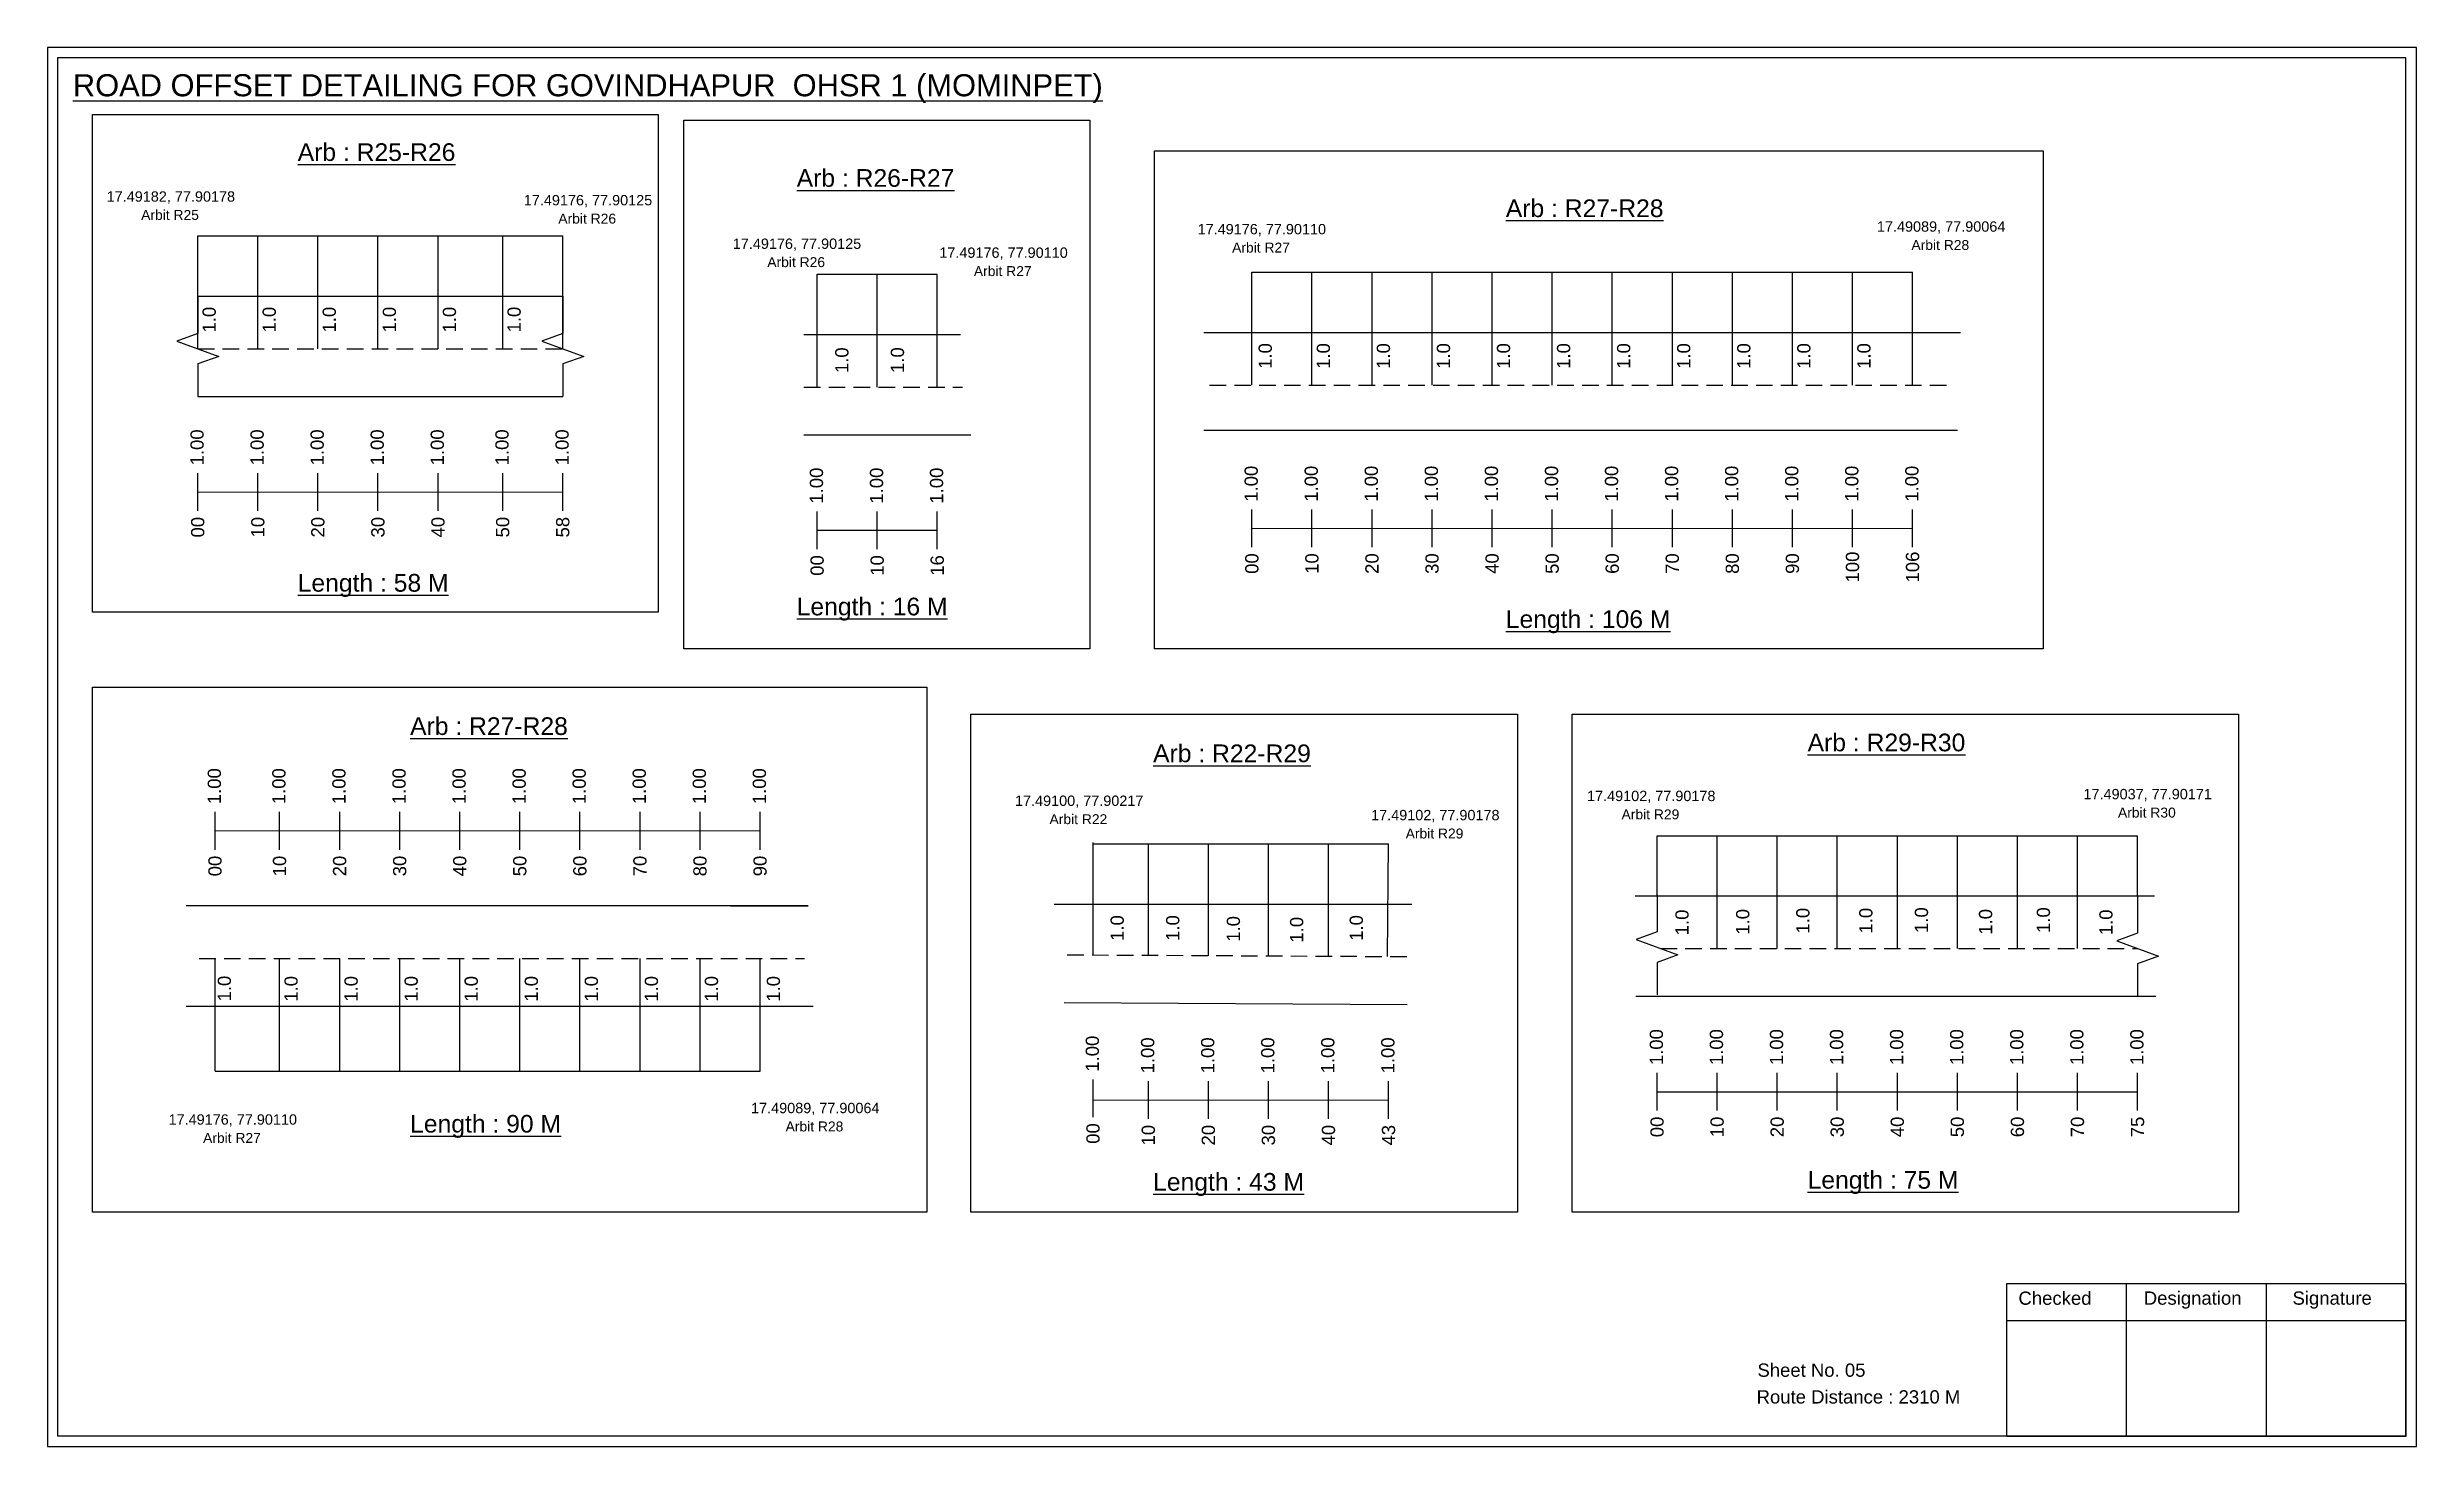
# Model space of a CAD drawing. Header units: inches. Extents: x 647 to 5432, y 46 to 1327.
# Drawn here: x 3579 to 4116, y 46 to 363 of the extents above; entities that cross this region are included whole.
import ezdxf

# ---------------------------------------------------------------- set-up
doc = ezdxf.new("R2010")
doc.units = ezdxf.units.IN
doc.header["$MEASUREMENT"] = 0
doc.linetypes.add('DASHED2', pattern=[0.375, 0.25, -0.125])
doc.layers.add('PDF_Geometry', color=7, linetype='Continuous')
doc.layers.add('PDF_Text', color=5, linetype='Continuous')
doc.styles.add('PDF Arial', font='arial.ttf')
doc.styles.get("Standard").update_dxf_attribs({"font": 'arial.ttf'})

msp = doc.modelspace()

# ---------------------------------------------------------------- texts
at = {"color": 242, "true_color": 0xcd2027}
for s, height, p in [('%%UROAD OFFSET DETAILING FOR GOVINDHAPUR  OHSR 1 (MOMINPET)', 5, (3584.86, 351.63)), ('%%UArb : R25-R26', 4, (3635.76, 337)), ('%%UArb : R26-R27', 4, (3748.75, 331.14)), ('%%UArb : R27-R28', 4, (3909.32, 324.29)), ('%%ULength : 58 M', 4, (3635.76, 239.5)), ('%%ULength : 16 M', 4, (3748.75, 234.14)), ('%%ULength : 106 M', 4, (3909.32, 231.29)), ('%%UArb : R27-R28', 4, (3661.22, 207.07)), ('%%UArb : R22-R29', 4, (3829.46, 200.91)), ('%%UArb : R29-R30', 4, (3977.66, 203.37)), ('%%ULength : 90 M', 4, (3661.22, 117.07)), ('%%ULength : 43 M', 4, (3829.46, 103.91)), ('%%ULength : 75 M', 4, (3977.66, 104.37))]:
    msp.add_text(s, height=height, dxfattribs=at).set_placement(p)
at = {"color": 5}
for s, height, p in [('17.49182, 77.90178', 2.34, (3592.5, 327.78)), ('17.49176, 77.90125', 2.34, (3686.96, 326.95)), ('Arbit R25', 2.246, (3600.32, 323.65)), ('Arbit R26', 2.246, (3694.78, 322.82)), ('17.49176, 77.90110', 2.34, (3839.53, 320.39)), ('17.49089, 77.90064', 2.34, (3993.35, 320.98)), ('17.49176, 77.90125', 2.34, (3734.28, 317.09)), ('17.49176, 77.90110', 2.34, (3781.05, 315.07)), ('Arbit R27', 2.246, (3847.35, 316.27)), ('Arbit R28', 2.246, (4001.17, 316.85)), ('Arbit R26', 2.246, (3742.1, 312.97)), ('Arbit R27', 2.246, (3788.87, 310.94)), ('17.49100, 77.90217', 2.34, (3798.18, 191.01)), ('17.49102, 77.90178', 2.34, (3927.71, 192.1)), ('17.49037, 77.90171', 2.34, (4040.12, 192.51)), ('Arbit R22', 2.246, (3806, 186.88)), ('17.49102, 77.90178', 2.34, (3878.82, 187.76)), ('Arbit R29', 2.246, (3935.53, 187.97)), ('Arbit R30', 2.246, (4047.94, 188.38)), ('Arbit R29', 2.246, (3886.64, 183.64)), ('17.49089, 77.90064', 2.34, (3738.42, 121.46)), ('17.49176, 77.90110', 2.34, (3606.52, 118.86)), ('Arbit R28', 2.246, (3746.24, 117.33)), ('Arbit R27', 2.246, (3614.34, 114.73))]:
    msp.add_text(s, height=height, dxfattribs=at).set_placement(p)
for p in [(3617.21, 298.16), (3630.81, 298.16), (3644.41, 298.16), (3658.01, 298.16), (3671.61, 298.16), (3686.26, 298.17), (3856.34, 289.93), (3869.5, 289.93), (3883.1, 289.93), (3896.7, 289.93), (3910.3, 289.93), (3923.9, 289.93), (3937.5, 289.93), (3951.1, 289.93), (3964.7, 289.93), (3978.3, 289.93), (3991.9, 289.93), (3760.47, 288.97), (3773.06, 289), (3950.71, 161.72), (3964.46, 161.85), (3978.08, 162.11), (3992.34, 162.11), (4004.93, 162.24), (4019.45, 161.85), (4032.55, 162.24), (4046.71, 161.74), (3822.82, 160.45), (3835.4, 160.45), (3849.13, 160.25), (3863.45, 160.06), (3876.96, 160.47), (3620.65, 146.74), (3635.75, 146.68), (3649.35, 146.68), (3662.95, 146.68), (3676.55, 146.68), (3690.15, 146.68), (3703.75, 146.68), (3717.35, 146.68), (3730.95, 146.68), (3744.97, 146.68)]:
    msp.add_text('1.0', height=3, rotation=90).set_placement(p)
at = {"color": 217, "true_color": 0x93278f}
for s, p in [('1.00', (3614.47, 268.08)), ('1.00', (3628.07, 268.08)), ('1.00', (3641.67, 268.08)), ('1.00', (3655.27, 268.08)), ('1.00', (3668.87, 268.08)), ('1.00', (3683.52, 268.09)), ('1.00', (3697.12, 268.09)), ('1.00', (3754.72, 259.42)), ('1.00', (3768.32, 259.42)), ('1.00', (3781.92, 259.42)), ('1.00', (3853.16, 259.85)), ('1.00', (3866.76, 259.85)), ('1.00', (3880.36, 259.85)), ('1.00', (3893.96, 259.85)), ('1.00', (3907.56, 259.85)), ('1.00', (3921.16, 259.85)), ('1.00', (3934.76, 259.85)), ('1.00', (3948.36, 259.85)), ('1.00', (3961.96, 259.85)), ('1.00', (3975.56, 259.85)), ('1.00', (3989.16, 259.85)), ('1.00', (4002.76, 259.85)), ('00', (3614.62, 251.76)), ('10', (3628.22, 251.76)), ('20', (3641.82, 251.76)), ('30', (3655.42, 251.76)), ('40', (3669.02, 251.76)), ('50', (3683.67, 251.77)), ('58', (3697.27, 251.77)), ('00', (3754.87, 243.1)), ('10', (3768.47, 243.1)), ('16', (3782.07, 243.1)), ('00', (3853.31, 243.53)), ('10', (3866.91, 243.53)), ('20', (3880.51, 243.53)), ('30', (3894.11, 243.53)), ('40', (3907.71, 243.53)), ('50', (3921.31, 243.53)), ('60', (3934.91, 243.53)), ('70', (3948.51, 243.53)), ('80', (3962.11, 243.53)), ('90', (3975.71, 243.53)), ('100', (3989.31, 241.58)), ('106', (4002.91, 241.58)), ('1.00', (3618.38, 191.39)), ('1.00', (3633, 191.39)), ('1.00', (3646.6, 191.39)), ('1.00', (3660.2, 191.39)), ('1.00', (3673.8, 191.39)), ('1.00', (3687.4, 191.39)), ('1.00', (3701, 191.39)), ('1.00', (3714.6, 191.39)), ('1.00', (3728.2, 191.39)), ('1.00', (3741.8, 191.39)), ('00', (3618.53, 175.07)), ('10', (3633.15, 175.07)), ('20', (3646.75, 175.07)), ('30', (3660.35, 175.07)), ('40', (3673.95, 175.07)), ('50', (3687.55, 175.07)), ('60', (3701.15, 175.07)), ('70', (3714.75, 175.07)), ('80', (3728.35, 175.07)), ('90', (3741.95, 175.07)), ('1.00', (3944.91, 132.33)), ('1.00', (3958.51, 132.33)), ('1.00', (3972.11, 132.33)), ('1.00', (3985.71, 132.33)), ('1.00', (3999.31, 132.33)), ('1.00', (4012.91, 132.33)), ('1.00', (4026.51, 132.33)), ('1.00', (4040.11, 132.33)), ('1.00', (4053.71, 132.33)), ('1.00', (3817.19, 130.84)), ('1.00', (3829.71, 130.46)), ('1.00', (3843.31, 130.46)), ('1.00', (3856.91, 130.46)), ('1.00', (3870.51, 130.46)), ('1.00', (3884.11, 130.46)), ('00', (3817.34, 114.52)), ('10', (3829.86, 114.14)), ('20', (3843.46, 114.14)), ('30', (3857.06, 114.14)), ('40', (3870.66, 114.14)), ('43', (3884.26, 114.14)), ('00', (3945.06, 116.01)), ('10', (3958.66, 116.01)), ('20', (3972.26, 116.01)), ('30', (3985.86, 116.01)), ('40', (3999.46, 116.01)), ('50', (4013.06, 116.01)), ('60', (4026.66, 116.01)), ('70', (4040.26, 116.01)), ('75', (4053.86, 116.01))]:
    msp.add_text(s, height=3, rotation=90, dxfattribs=at).set_placement(p)
for s, p in [('Sheet No. 05', (3966.3, 61.79)), ('Route Distance : 2310 M', (3966.11, 55.74))]:
    msp.add_text(s, height=3).set_placement(p)
at = {"layer": 'PDF_Text', "color": 7, "attachment_point": 7, "style": 'PDF Arial'}
for s, insert, char_height in [('Checked', (4025.4, 78.04), 3.001), ('Designation', (4053.78, 77.2), 3.0006), ('Signature', (4087.46, 77.2), 3.001)]:
    msp.add_mtext(s, dxfattribs=dict(at, insert=insert, char_height=char_height))

# ---------------------------------------------------------------- linework, layer by layer
at = {"color": 5}
for p, q in [((3613.14, 320.02), (3695.79, 320.02)), ((3753.39, 311.36), (3780.59, 311.36)), ((3851.83, 311.79), (4001.43, 311.79)), ((3943.58, 184.27), (4052.38, 184.27)), ((3815.86, 182.4), (3882.78, 182.4)), ((3617.05, 130.95), (3740.48, 130.95))]:
    msp.add_line(p, q, dxfattribs=at)
for p, q in [((3613.14, 294.49), (3613.14, 320.02)), ((3626.74, 294.49), (3626.74, 320.02)), ((3640.34, 294.49), (3640.34, 320.02)), ((3653.94, 294.49), (3653.94, 320.02)), ((3667.54, 294.49), (3667.54, 320.02)), ((3682.19, 294.49), (3682.19, 320.03)), ((3695.79, 294.49), (3695.79, 320.03)), ((3753.39, 285.82), (3753.39, 311.36)), ((3766.99, 285.82), (3766.99, 311.36)), ((3780.59, 285.82), (3780.59, 311.36)), ((3851.83, 286.26), (3851.83, 311.79)), ((3865.43, 286.26), (3865.43, 311.79)), ((3879.03, 286.26), (3879.03, 311.79)), ((3892.63, 286.26), (3892.63, 311.79)), ((3906.23, 286.26), (3906.23, 311.79)), ((3919.83, 286.26), (3919.83, 311.79)), ((3933.43, 286.26), (3933.43, 311.79)), ((3947.03, 286.26), (3947.03, 311.79)), ((3960.63, 286.26), (3960.63, 311.79)), ((3974.23, 286.26), (3974.23, 311.79)), ((3987.83, 286.26), (3987.83, 311.79)), ((4001.43, 286.26), (4001.43, 311.79)), ((3613.14, 306.37), (3695.79, 306.37)), ((3750.39, 297.71), (3785.82, 297.71)), ((3840.96, 298.14), (4012.31, 298.14)), ((3613.14, 283.69), (3695.79, 283.69)), ((3750.39, 275.02), (3788.21, 275.02)), ((4011.62, 275.95), (3840.96, 275.95)), ((3815.86, 157.16), (3815.86, 182.7)), ((3943.58, 170.63), (3943.58, 184.27)), ((3957.18, 158.74), (3957.18, 184.27)), ((3970.78, 158.74), (3970.78, 184.27)), ((3984.38, 158.74), (3984.38, 184.27)), ((3997.98, 158.74), (3997.98, 184.27)), ((4011.58, 158.74), (4011.58, 184.27)), ((4025.18, 158.74), (4025.18, 184.27)), ((4038.78, 158.74), (4038.78, 184.27)), ((4052.38, 170.62), (4052.38, 184.27)), ((3828.38, 157.11), (3828.38, 182.4)), ((3841.98, 157.06), (3841.98, 182.4)), ((3855.58, 157.12), (3855.58, 182.4)), ((3869.18, 156.86), (3869.18, 182.4)), ((3882.55, 156.9), (3882.78, 182.4)), ((3751.36, 168.37), (3610.49, 168.37)), ((3733.73, 168.37), (3751.36, 168.37)), ((3888.03, 168.73), (3807.07, 168.73)), ((3938.58, 170.62), (4056.2, 170.68)), ((3617.05, 130.95), (3617.05, 156.49)), ((3631.68, 130.95), (3631.68, 156.49)), ((3645.28, 130.95), (3645.28, 156.49)), ((3658.88, 130.95), (3658.88, 156.49)), ((3672.48, 130.95), (3672.48, 156.49)), ((3686.08, 130.95), (3686.08, 156.49)), ((3699.68, 130.95), (3699.68, 156.49)), ((3713.28, 130.95), (3713.28, 156.49)), ((3726.88, 130.95), (3726.88, 156.49)), ((3740.48, 130.95), (3740.48, 156.49)), ((3610.49, 145.69), (3642.61, 145.69)), ((3642.61, 145.69), (3752.48, 145.69)), ((3809.29, 146.52), (3887.01, 146.09)), ((3938.73, 147.94), (4056.51, 147.94))]:
    msp.add_line(p, q)
at = {"linetype": 'DASHED2', "ltscale": 15}
for p, q in [((3613.14, 294.49), (3695.79, 294.49)), ((3750.39, 285.82), (3786.3, 285.82)), ((3842.23, 286.26), (4009.83, 286.26)), ((3613.46, 156.49), (3750.51, 156.49)), ((3810, 157.31), (3888.28, 156.9)), ((3944.34, 158.74), (4052.38, 158.74))]:
    msp.add_line(p, q, dxfattribs=at)
at = {"color": 217, "true_color": 0x93278f}
for p, q in [((3613.14, 257.79), (3613.14, 266.35)), ((3626.74, 257.79), (3626.74, 266.35)), ((3640.34, 257.79), (3640.34, 266.35)), ((3653.94, 257.79), (3653.94, 266.35)), ((3667.54, 257.79), (3667.54, 266.35)), ((3682.19, 257.79), (3682.19, 266.35)), ((3695.79, 257.79), (3695.79, 266.35)), ((3613.14, 262.06), (3695.79, 262.07)), ((3753.39, 249.13), (3753.39, 257.68)), ((3766.99, 249.13), (3766.99, 257.68)), ((3780.59, 249.13), (3780.59, 257.68)), ((3851.83, 249.56), (3851.83, 258.12)), ((3865.43, 249.56), (3865.43, 258.12)), ((3879.03, 249.56), (3879.03, 258.12)), ((3892.63, 249.56), (3892.63, 258.12)), ((3906.23, 249.56), (3906.23, 258.12)), ((3919.83, 249.56), (3919.83, 258.12)), ((3933.43, 249.56), (3933.43, 258.12)), ((3947.03, 249.56), (3947.03, 258.12)), ((3960.63, 249.56), (3960.63, 258.12)), ((3974.23, 249.56), (3974.23, 258.12)), ((3987.83, 249.56), (3987.83, 258.12)), ((4001.43, 249.56), (4001.43, 258.12)), ((3753.39, 253.4), (3780.59, 253.4)), ((3851.83, 253.83), (4001.43, 253.86)), ((3617.05, 181.1), (3617.05, 189.65)), ((3631.68, 181.1), (3631.68, 189.65)), ((3645.28, 181.1), (3645.28, 189.65)), ((3658.88, 181.1), (3658.88, 189.65)), ((3672.48, 181.1), (3672.48, 189.65)), ((3686.08, 181.1), (3686.08, 189.65)), ((3699.68, 181.1), (3699.68, 189.65)), ((3713.28, 181.1), (3713.28, 189.65)), ((3726.88, 181.1), (3726.88, 189.65)), ((3740.48, 181.1), (3740.48, 189.65)), ((3617.05, 185.37), (3740.48, 185.45)), ((3815.86, 120.55), (3815.86, 129.11)), ((3943.58, 122.04), (3943.58, 130.6)), ((3957.18, 122.04), (3957.18, 130.6)), ((3970.78, 122.04), (3970.78, 130.6)), ((3984.38, 122.04), (3984.38, 130.6)), ((3997.98, 122.04), (3997.98, 130.6)), ((4011.58, 122.04), (4011.58, 130.6)), ((4025.18, 122.04), (4025.18, 130.6)), ((4038.78, 122.04), (4038.78, 130.6)), ((4052.38, 122.04), (4052.38, 130.6)), ((3815.86, 124.43), (3882.78, 124.45)), ((3828.38, 120.16), (3828.38, 128.72)), ((3841.98, 120.16), (3841.98, 128.72)), ((3855.58, 120.16), (3855.58, 128.72)), ((3869.18, 120.16), (3869.18, 128.72)), ((3882.78, 120.16), (3882.78, 128.72)), ((3943.58, 126.31), (4052.38, 126.31))]:
    msp.add_line(p, q, dxfattribs=at)
for points in [[(3589.28, 347.51), (3717.37, 347.51), (3717.37, 234.83), (3589.28, 234.83)], [(3723.18, 346.2), (3815.13, 346.2), (3815.13, 226.6), (3723.18, 226.6)], [(3829.74, 339.28), (4030.98, 339.28), (4030.98, 226.6), (3829.74, 226.6)], [(3589.28, 217.9), (3778.2, 217.9), (3778.2, 99.08), (3589.28, 99.08)], [(3788.16, 211.76), (3911.96, 211.76), (3911.96, 99.08), (3788.16, 99.08)], [(3924.35, 211.76), (4075.21, 211.76), (4075.21, 99.08), (3924.35, 99.08)]]:
    msp.add_lwpolyline(points, close=True)
at = {"linetype": 'Continuous'}
for points in [[(3613.14, 306.37), (3613.14, 297.94), (3608.4, 296.21), (3617.88, 292.76), (3613.14, 291.04), (3613.14, 283.69)], [(3695.79, 306.37), (3695.79, 297.94), (3691.05, 296.21), (3700.54, 292.76), (3695.79, 291.04), (3695.79, 283.69)], [(3943.56, 170.91), (3943.56, 162.47), (3938.82, 160.75), (3948.3, 157.3), (3943.56, 155.57), (3943.56, 148.22)], [(4052.38, 170.62), (4052.38, 162.19), (4047.64, 160.46), (4057.12, 157.01), (4052.38, 155.29), (4052.38, 147.94)]]:
    msp.add_lwpolyline(points, dxfattribs=at)
at = {"layer": 'PDF_Geometry'}
for points in [[(3579.08, 362.7), (3579.08, 45.99), (4115.56, 45.99), (4115.56, 362.7)], [(3581.41, 360.37), (3581.41, 48.41), (4113.14, 48.41), (4113.14, 360.37)]]:
    msp.add_lwpolyline(points, close=True, dxfattribs=at)
at = {"layer": 'PDF_Geometry', "color": 242, "true_color": 0xcc1f26}
msp.add_lwpolyline([(4113.14, 48.31), (4022.8, 48.31), (4022.8, 82.92), (4113.14, 82.92)], close=True, dxfattribs=at)
for points in [[(4049.78, 82.92), (4049.78, 48.31)], [(4081.5, 82.92), (4081.5, 48.31)], [(4022.8, 74.55), (4113.14, 74.55)]]:
    msp.add_lwpolyline(points, dxfattribs=at)

msp.set_redraw_order([(e.dxf.handle, doc.entitydb.next_handle()) for e in msp.query("TEXT MTEXT ATTDEF DIMENSION ARC_DIMENSION")])  # texts and dimensions are drawn at this point

doc.saveas('drawing.dxf')
